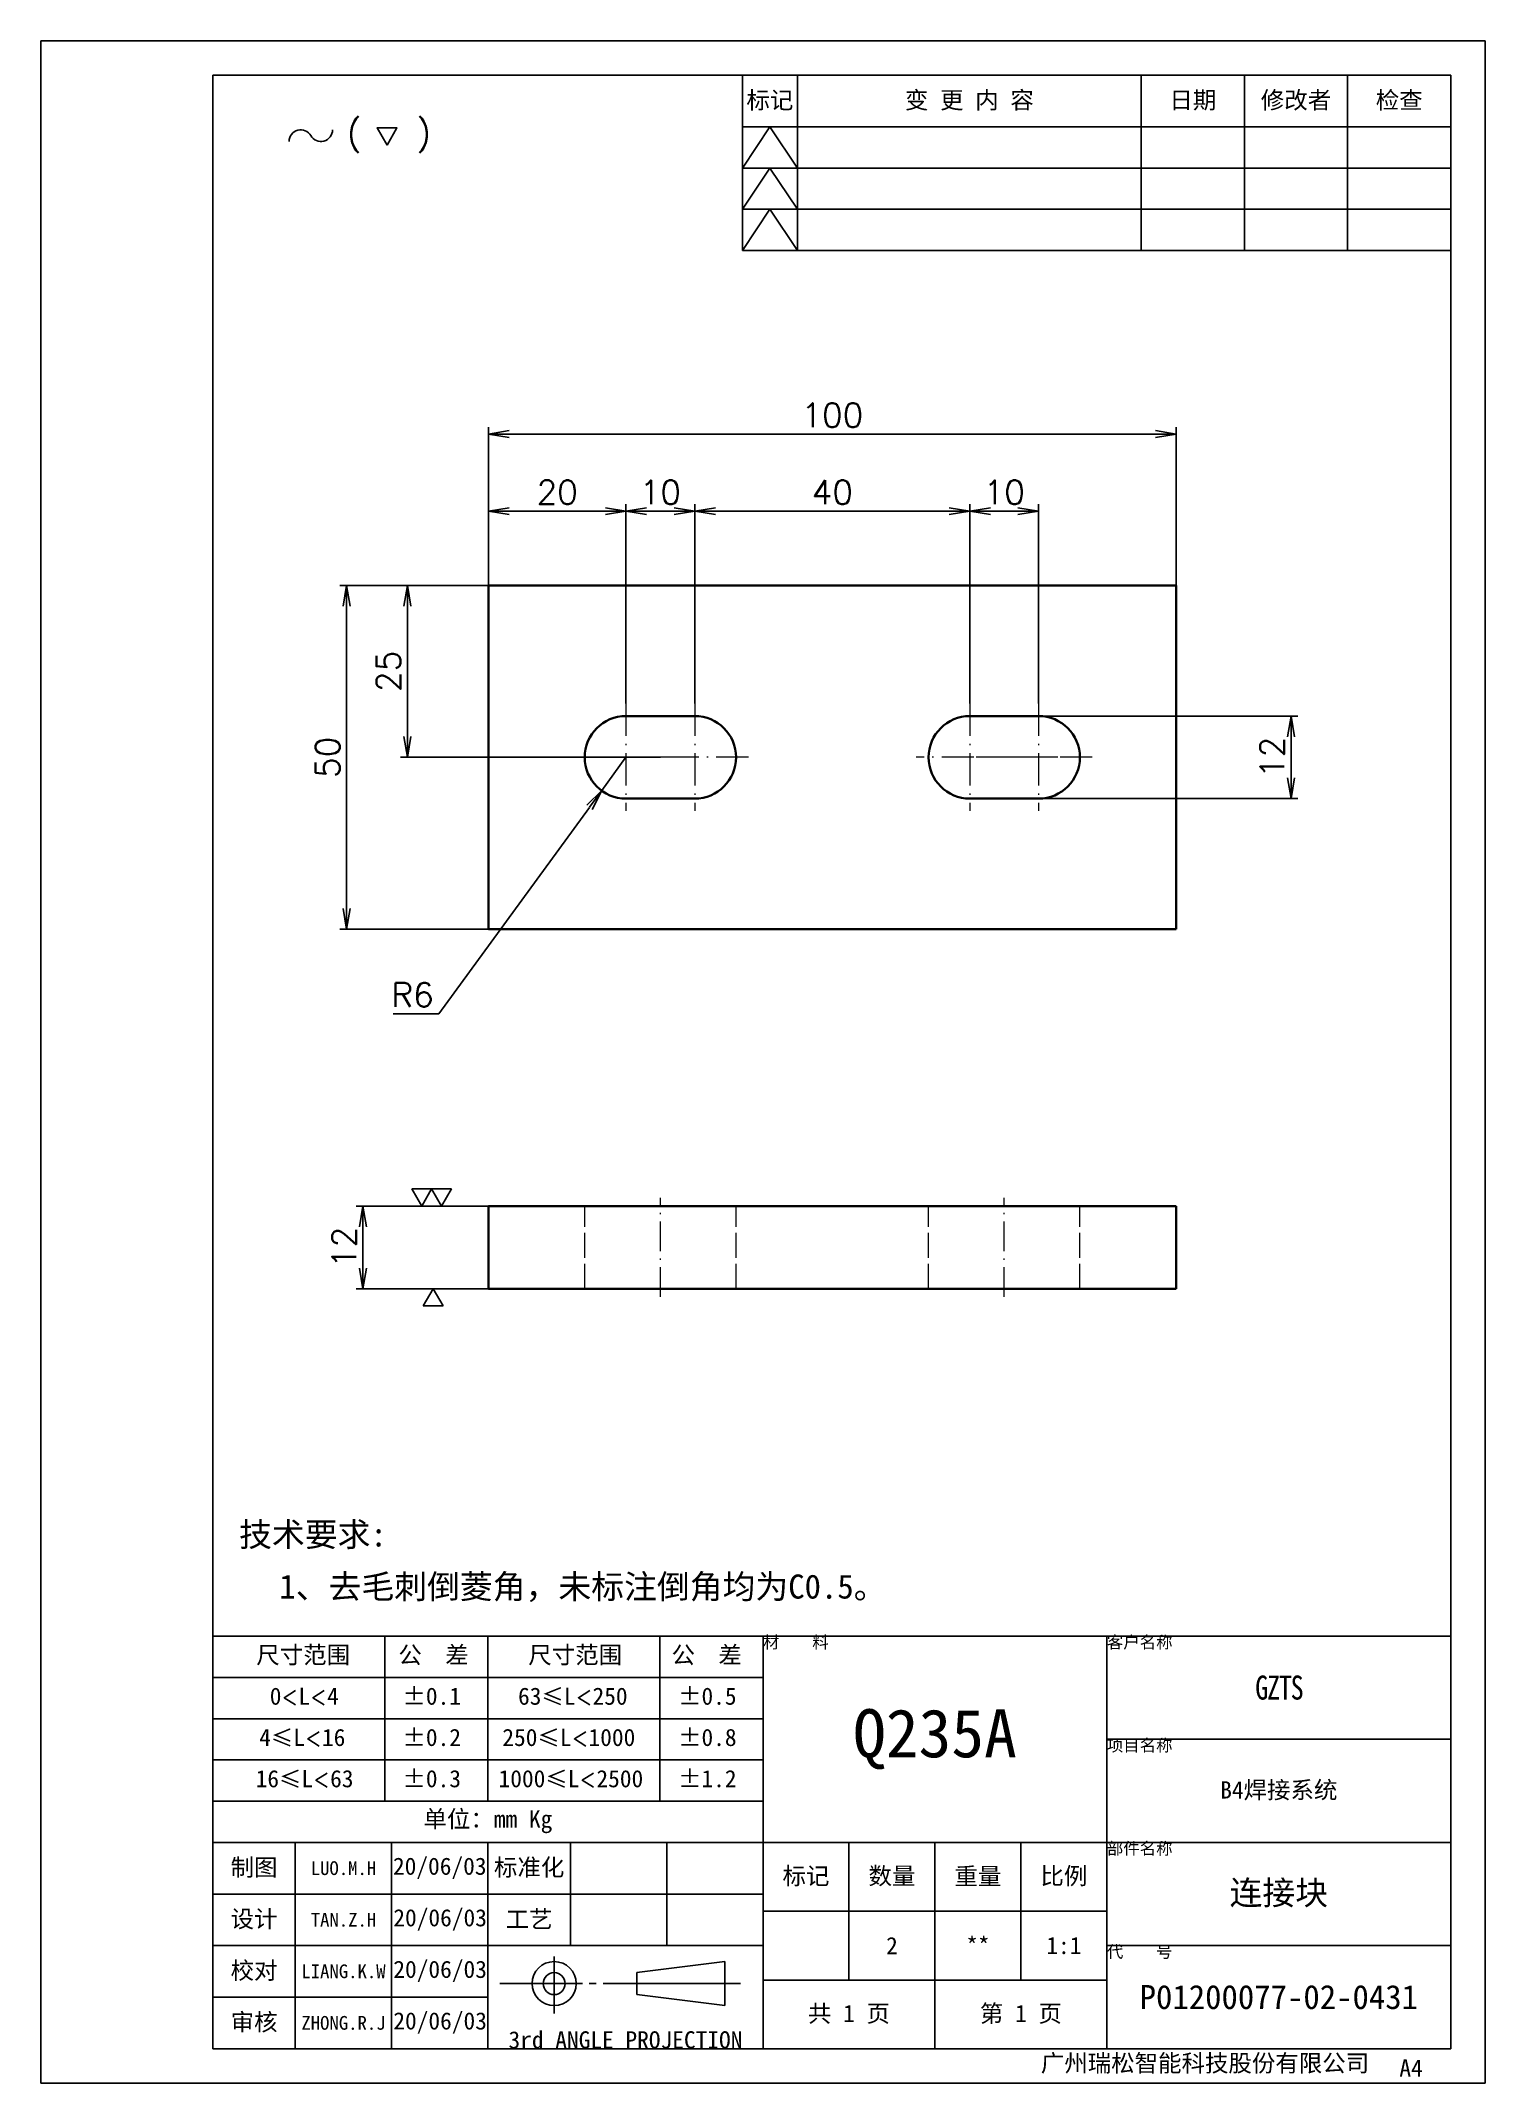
# Model space of a CAD drawing. Header units: millimetres. Extents: x -73083 to 81340, y -6859 to 6812.
# Drawn here: x 79339.9 to 79549.9, y -6859.1 to -6562.1 of the extents above; entities that cross this region are included whole.
import ezdxf

# ---------------------------------------------------------------- set-up
doc = ezdxf.new("R2010")
doc.units = ezdxf.units.MM
for name, pattern in [('AM_ISO02W050', [7.5, 6, -1.5]), ('AM_ISO08W050', [18, 12, -1.5, 3, -1.5]), ('CENTER-HOKUTO', [23, 20, -1, 1, -1]), ('DASHDOT', [18.5, 12, -3, 0.5, -3]), ('DASHED', [15, 12, -3])]:
    doc.linetypes.add(name, pattern=pattern)
for name, color, linetype in [('A4', 7, 'Continuous'), ('title_frame', 7, 'Continuous'), ('word_dim', 253, 'Continuous')]:
    doc.layers.add(name, color=color, linetype=linetype)
for name, color, linetype, lineweight in [('AM_7', 2, 'AM_ISO08W050', 25), ('AM_HID', 1, 'AM_ISO02W050', 25), ('SOLID LINE', 7, 'Continuous', 30)]:
    doc.layers.add(name, color=color, linetype=linetype, lineweight=lineweight)
doc.styles.get("Standard").update_dxf_attribs({"font": 'romans.shx', "bigfont": 'bigfont.shx'})
doc.dimstyles.new('STANDARD 1-1', dxfattribs={"dimtxt": 3.5, "dimasz": 3, "dimexe": 1, "dimexo": 0, "dimgap": 1, "dimtad": 3, "dimdsep": 46, "dimtxsty": 'Standard', "dimblk1": 'OPEN', "dimblk2": 'OPEN', "dimsah": 1, "dimcen": 0, "dimclrd": 256, "dimclre": 256, "dimclrt": 3, "dimazin": 2, "dimtfac": 1, "dimtmove": 0, "dimatfit": 3, "dimldrblk": 'OPEN', "dimfxl": 0, "dimtolj": 1, "dimtzin": 0, "dimarcsym": 0})
doc.dimstyles.new('STANDARD 1-1$4', dxfattribs={"dimtxt": 3.5, "dimasz": 3, "dimexe": 1, "dimexo": 0, "dimgap": 1, "dimtad": 3, "dimtoh": 1, "dimdsep": 46, "dimtxsty": 'Standard', "dimblk1": 'OPEN', "dimblk2": 'OPEN', "dimsah": 1, "dimcen": 0, "dimclrd": 256, "dimclre": 256, "dimclrt": 3, "dimazin": 2, "dimtfac": 1, "dimtmove": 0, "dimatfit": 3, "dimldrblk": 'OPEN', "dimfxl": 0, "dimtolj": 1, "dimtzin": 0, "dimarcsym": 0})
doc.dimstyles.new('STANDARD1-1', dxfattribs={"dimtxt": 3.5, "dimasz": 3, "dimexe": 1, "dimexo": 0, "dimgap": 1, "dimtad": 3, "dimdsep": 46, "dimtxsty": 'Standard', "dimblk1": 'OPEN', "dimblk2": 'OPEN', "dimsah": 1, "dimcen": 0, "dimclrd": 256, "dimclre": 256, "dimclrt": 3, "dimazin": 2, "dimtfac": 1, "dimtmove": 0, "dimatfit": 3, "dimldrblk": 'OPEN', "dimfxl": 0, "dimtolj": 1, "dimlwd": -1, "dimlwe": -1, "dimarcsym": 0})

msp = doc.modelspace()

# ---------------------------------------------------------------- texts
at = {"layer": 'SOLID LINE', "ltscale": 0.5}
for s, insert, char_height, width, attachment_point in [('\\pt15;{\\fSimHei|b0|i0|c134|p2;\\C3;标记}', (79445.86435, -6570.84132), 2.5, 8, 5), ('\\pt15;{\\fSimHei|b0|i0|c134|p2;\\C3;变 更 内 容}', (79474.86435, -6570.84132), 2.5, 50, 5), ('\\pt15;{\\fSimHei|b0|i0|c134|p2;\\C3;日期}', (79507.36435, -6570.84132), 2.5, 15, 5), ('\\pt15;{\\fSimHei|b0|i0|c134|p2;\\C3;修改者}', (79522.36435, -6570.84132), 2.5, 15, 5), ('\\pt15;{\\fSimHei|b0|i0|c134|p2;\\C3;检查}', (79537.36435, -6570.84132), 2.5, 15, 5), ('\\pt21;{\\fSimHei|b0|i0|c134|p2;\\C3;技术要求:}', (79368.69136, -6777.54723), 3.5, 30.060526, 1), ('\\pt21;{\\fSimHei|b0|i0|c134|p2;\\C3;\\P1、去毛刺倒菱角，未标注倒角均为C0.5。}', (79374.54069, -6779.28844), 3.5, 111.5909352, 1), ('\\pt15;{\\fSimHei|b0|i0|c134|p2;\\C3;尺寸范围}', (79371.18431, -6795.56238), 2.5, 45.3015188, 1), ('\\pt15;{\\fSimHei|b0|i0|c134|p2;\\C3;公  差}', (79391.83805, -6795.56238), 2.5, 45.3015188, 1), ('\\pt15;{\\fSimHei|b0|i0|c134|p2;\\C3;尺寸范围}', (79410.73176, -6795.56238), 2.5, 45.3015188, 1), ('\\pt15;{\\fSimHei|b0|i0|c134|p2;\\C3;公  差}', (79431.57041, -6795.56238), 2.5, 45.3015188, 1), ('{\\fSimHei|b0|i0|c134|p2;\\C3;材    料}', (79444.86435, -6794.09132), 1.75, 50, 1), ('\\pt10.5;{\\fSimHei|b0|i0|c134|p2;\\C3;客户名称}', (79494.86435, -6794.09132), 1.75, 50, 1), ('{\\fSimHei|b0|i0|c134|p2;\\W0.8;\\T0.9;\\C3;GZTS}', (79519.86435, -6801.59132), 3.5, 50, 5), ('\\pt15;{\\fSimHei|b0|i0|c134|p2;\\C3;0\\Fromans,bigfont|c134;\\H0.9583x;<\\fSimHei|b0|i0|c134|p2;\\H1.044x;L\\Fromans,bigfont|c134;\\H0.9583x;<\\fSimHei|b0|i0|c134|p2;\\H1.044x;4}', (79373.14488, -6801.56238), 2.5, 45.3015188, 1), ('\\pt15;{\\fSimHei|b0|i0|c134|p2;\\C3;%%P0.1}', (79392.44669, -6801.56238), 2.5, 45.3015188, 1), ('\\pt15;{\\fSimHei|b0|i0|c134|p2;\\C3;63\\H0.9583x;≤\\H1.044x;L\\Fromans,bigfont|c134;\\H0.9579x;<\\fSimHei|b0|i0|c134|p2;\\H1.044x;250}', (79409.24803, -6801.56238), 2.5, 45.3015188, 1), ('\\pt15;{\\fSimHei|b0|i0|c134|p2;\\C3;%%P0.5}', (79432.51701, -6801.56238), 2.5, 45.3015188, 1), ('\\pt42;{\\fSimHei|b0|i0|c134|p2;\\C3;Q235A}', (79469.86435, -6809.09132), 7, 50, 5), ('\\pt15;{\\fSimHei|b0|i0|c134|p2;\\C3;4\\H0.9583x;≤\\H1.043x;L\\Fromans,bigfont|c134;\\H0.9588x;<\\fSimHei|b0|i0|c134|p2;\\H1.043x;16}', (79371.61086, -6807.56238), 2.5, 45.3015188, 1), ('\\pt15;{\\fSimHei|b0|i0|c134|p2;\\C3;%%P0.2}', (79392.44669, -6807.56238), 2.5, 45.3015188, 1), ('\\pt15;{\\fSimHei|b0|i0|c134|p2;\\C3;250\\H0.9583x;≤\\H1.044x;L\\Fromans,bigfont|c134;\\H0.9579x;<\\fSimHei|b0|i0|c134|p2;\\H1.044x;1000}', (79406.96539, -6807.56238), 2.5, 45.3015188, 1), ('\\pt15;{\\fSimHei|b0|i0|c134|p2;\\C3;%%P0.8}', (79432.51701, -6807.56238), 2.5, 45.3015188, 1), ('\\pt10.5;{\\fSimHei|b0|i0|c134|p2;\\C3;项目名称}', (79494.86435, -6809.09132), 1.75, 50, 1), ('\\pt15;{\\fSimHei|b0|i0|c134|p2;\\C3;16\\H0.9583x;≤\\H1.044x;L\\Fromans,bigfont|c134;\\H0.9579x;<\\fSimHei|b0|i0|c134|p2;\\H1.044x;63}', (79371.09581, -6813.56238), 2.5, 45.3015188, 1), ('\\pt15;{\\fSimHei|b0|i0|c134|p2;\\C3;%%P0.3}', (79392.44669, -6813.56238), 2.5, 45.3015188, 1), ('\\pt15;{\\fSimHei|b0|i0|c134|p2;\\C3;%%P1.2}', (79432.51701, -6813.56238), 2.5, 45.3015188, 1), ('{\\fSimHei|b0|i0|c134|p2;\\C3;B4焊接系统}', (79519.86435, -6816.59132), 2.5, 50, 5), ('\\pt15;{\\fSimHei|b0|i0|c134|p2;\\C3;单位：mm Kg}', (79404.86435, -6821.09132), 2.5, 80, 5), ('\\pt10.5;{\\fSimHei|b0|i0|c134|p2;\\C3;部件名称}', (79494.86435, -6824.09132), 1.75, 50, 1), ('\\pt15;{\\fSimHei|b0|i0|c134|p2;\\C3;制图}', (79370.86435, -6827.84132), 2.5, 12, 5), ('\\pt288;{\\fSimHei|b0|i0|c134|p2;\\H0.8x;\\C3;LUO.M.H}', (79383.86435, -6827.84132), 2.5, 14, 5), ('\\pt60;{\\fSimHei|b0|i0|c134|p2;\\C3;20/06/03}', (79397.86435, -6827.84132), 2.5, 14, 5), ('\\pt15;{\\fSimHei|b0|i0|c134|p2;\\C3;标准化}', (79410.86435, -6827.84132), 2.5, 12, 5), ('\\pt15;{\\fSimHei|b0|i0|c134|p2;\\C3;标记}', (79451.11435, -6829.09132), 2.5, 12.5, 5), ('\\pt15;{\\fSimHei|b0|i0|c134|p2;\\C3;数量}', (79463.61435, -6829.09132), 2.5, 12.5, 5), ('\\pt15;{\\fSimHei|b0|i0|c134|p2;\\C3;重量}', (79476.11435, -6829.09132), 2.5, 12.5, 5), ('\\pt15;{\\fSimHei|b0|i0|c134|p2;\\C3;比例}', (79488.61435, -6829.09132), 2.5, 12.5, 5), ('{\\fSimHei|b0|i0|c134|p2;\\C3;连接块}', (79519.86435, -6831.59132), 3.5, 50, 5), ('\\pt15;{\\fSimHei|b0|i0|c134|p2;\\C3;设计}', (79370.86435, -6835.34132), 2.5, 12, 5), ('\\pt60;{\\fSimHei|b0|i0|c134|p2;\\C3;20/06/03}', (79397.91498, -6835.34132), 2.5, 13.8987286, 5), ('\\pt15;{\\fSimHei|b0|i0|c134|p2;\\C3;工艺}', (79410.86435, -6835.34132), 2.5, 12, 5), ('\\pt288;{\\fSimHei|b0|i0|c134|p2;\\H0.8x;\\C3;TAN.Z.H}', (79383.86435, -6835.34132), 2.5, 14, 5), ('\\pt15;{\\fSimHei|b0|i0|c134|p2;\\C3;2}', (79463.61435, -6839.09132), 2.5, 12.5, 5), ('\\pt15;{\\fSimHei|b0|i0|c134|p2;\\C3;**}', (79476.11435, -6839.09132), 2.5, 12.5, 5), ('\\pt15;{\\fSimHei|b0|i0|c134|p2;\\C3;1:1}', (79488.61435, -6839.09132), 2.5, 12.5, 5), ('\\pt10.5;{\\fSimHei|b0|i0|c134|p2;\\C3;代    号}', (79494.86435, -6839.09132), 1.75, 50, 1), ('\\pt15;{\\fSimHei|b0|i0|c134|p2;\\C3;校对}', (79370.86435, -6842.84132), 2.5, 12, 5), ('\\pt288;{\\fSimHei|b0|i0|c134|p2;\\H0.8x;\\C3;LIANG.K.W}', (79383.86435, -6842.84132), 2.5, 14, 5), ('\\pt60;{\\fSimHei|b0|i0|c134|p2;\\C3;20/06/03}', (79397.91498, -6842.84132), 2.5, 13.8987286, 5), ('{\\fSimHei|b0|i0|c134|p2;\\C3;P01200077-02-0431}', (79519.86435, -6846.59132), 3.5, 50, 5), ('\\pt15;{\\fSimHei|b0|i0|c134|p2;\\C3;审核}', (79370.86435, -6850.34132), 2.5, 12, 5), ('\\pt60;{\\fSimHei|b0|i0|c134|p2;\\C3;20/06/03}', (79397.91498, -6850.34132), 2.5, 13.8987286, 5), ('\\pt15;{\\fSimHei|b0|i0|c134|p2;\\C3;共 1 页}', (79457.36435, -6849.09132), 2.5, 25, 5), ('\\pt15;{\\fSimHei|b0|i0|c134|p2;\\C3;第 1 页}', (79482.36435, -6849.09132), 2.5, 25, 5), ('\\pt288;{\\fSimHei|b0|i0|c134|p2;\\H0.8x;\\C3;ZHONG.R.J}', (79383.86435, -6850.34132), 2.5, 14, 5), ('{\\fSimHei|b0|i0|c134|p2;\\C3;3rd ANGLE PROJECTION}', (79424.86435, -6854.09132), 2.5, 40, 8)]:
    msp.add_mtext(s, dxfattribs=dict(at, insert=insert, char_height=char_height, width=width, attachment_point=attachment_point))
at = {"layer": 'SOLID LINE', "ltscale": 0.5, "insert": (79406.41669, -6813.56238), "char_height": 2.5, "width": 45.3015188, "attachment_point": 1, "line_spacing_factor": 0.72}
msp.add_mtext('\\pt15;{\\fSimHei|b0|i0|c134|p2;\\C3;1000\\H0.9583x;≤\\H1.044x;L\\Fromans,bigfont|c134;\\H0.9579x;<\\fSimHei|b0|i0|c134|p2;\\H1.044x;2500}', dxfattribs=at)
at = {"layer": 'word_dim', "linetype": 'Continuous', "char_height": 2.5, "width": 66.8459239, "attachment_point": 1}
for s, insert in [('\\pt15;{\\fSimHei|b0|i0|c134|p2;\\C3;广州瑞松智能科技股份有限公司}', (79485.25878, -6854.92497)), ('\\pt21;{\\fSimHei|b0|i0|c134|p2;\\C3;A4}', (79537.39142, -6855.63426))]:
    msp.add_mtext(s, dxfattribs=dict(at, insert=insert))

# ---------------------------------------------------------------- blocks, each defined once
blk = doc.blocks.new('_Open')
at = {"color": 0, "lineweight": -2}
for p, q in [((-1, 0.167), (0, 0)), ((-1, -0.167), (0, 0)), ((0, 0), (-1, 0))]:
    blk.add_line(p, q, dxfattribs=at)
blk = doc.blocks.new('*D1809')
at = {"layer": 'DEFPOINTS', "color": 0, "linetype": 'Continuous', "ltscale": 5}
for p in [(79384.32, -6641.28), (79404.94, -6641.28), (79404.94, -6691.28)]:
    blk.add_point(p, dxfattribs=at)
at = {"layer": 'word_dim', "ltscale": 5}
for p, q in [((79404.94, -6641.28), (79383.32, -6641.28)), ((79384.32, -6688.28), (79384.32, -6644.28)), ((79404.94, -6691.28), (79383.32, -6691.28))]:
    blk.add_line(p, q, dxfattribs=at)
at = {"layer": 'word_dim', "linetype": 'Continuous', "ltscale": 5, "xscale": 3, "yscale": 3, "zscale": 3}
for p, rotation in [((79384.32, -6641.28), 90), ((79384.32, -6691.28), 270)]:
    blk.add_blockref('_Open', p, dxfattribs=dict(at, rotation=rotation))
at = {"layer": 'word_dim', "color": 3, "linetype": 'Continuous', "ltscale": 5, "insert": (79381.57, -6666.28), "char_height": 3.5, "attachment_point": 5, "rotation": 90}
blk.add_mtext('\\A1;50', dxfattribs=at)
blk = doc.blocks.new('*D1810')
at = {"layer": 'DEFPOINTS', "color": 0, "linetype": 'Continuous', "ltscale": 5}
for p in [(79504.94, -6619.28), (79404.94, -6649.86), (79504.94, -6649.86)]:
    blk.add_point(p, dxfattribs=at)
at = {"layer": 'word_dim', "ltscale": 5}
for p, q in [((79404.94, -6649.86), (79404.94, -6618.28)), ((79407.94, -6619.28), (79501.94, -6619.28)), ((79504.94, -6649.86), (79504.94, -6618.28))]:
    blk.add_line(p, q, dxfattribs=at)
at = {"layer": 'word_dim', "linetype": 'Continuous', "ltscale": 5, "xscale": 3, "yscale": 3, "zscale": 3, "rotation": 180}
blk.add_blockref('_Open', (79404.94, -6619.28), dxfattribs=at)
at = {"layer": 'word_dim', "linetype": 'Continuous', "ltscale": 5, "xscale": 3, "yscale": 3, "zscale": 3}
blk.add_blockref('_Open', (79504.94, -6619.28), dxfattribs=at)
at = {"layer": 'word_dim', "color": 3, "linetype": 'Continuous', "ltscale": 5, "insert": (79454.94, -6616.53), "char_height": 3.5, "attachment_point": 5}
blk.add_mtext('\\A1;100', dxfattribs=at)
blk = doc.blocks.new('*D1811')
at = {"layer": 'DEFPOINTS', "color": 0, "linetype": 'Continuous', "ltscale": 5}
for p in [(79404.94, -6630.49), (79404.94, -6649.86), (79424.94, -6658.48)]:
    blk.add_point(p, dxfattribs=at)
at = {"layer": 'word_dim', "ltscale": 5}
for p, q in [((79404.94, -6649.86), (79404.94, -6629.49)), ((79421.94, -6630.49), (79407.94, -6630.49)), ((79424.94, -6658.48), (79424.94, -6629.49))]:
    blk.add_line(p, q, dxfattribs=at)
at = {"layer": 'word_dim', "linetype": 'Continuous', "ltscale": 5, "xscale": 3, "yscale": 3, "zscale": 3, "rotation": 180}
blk.add_blockref('_Open', (79404.94, -6630.49), dxfattribs=at)
at = {"layer": 'word_dim', "linetype": 'Continuous', "ltscale": 5, "xscale": 3, "yscale": 3, "zscale": 3}
blk.add_blockref('_Open', (79424.94, -6630.49), dxfattribs=at)
at = {"layer": 'word_dim', "color": 3, "linetype": 'Continuous', "ltscale": 5, "insert": (79414.94, -6627.74), "char_height": 3.5, "attachment_point": 5}
blk.add_mtext('\\A1;20', dxfattribs=at)
blk = doc.blocks.new('*D1812')
at = {"layer": 'DEFPOINTS', "color": 0, "linetype": 'Continuous', "ltscale": 5}
for p in [(79474.94, -6630.49), (79434.94, -6658.48), (79474.94, -6658.48)]:
    blk.add_point(p, dxfattribs=at)
at = {"layer": 'word_dim', "ltscale": 5}
for p, q in [((79434.94, -6658.48), (79434.94, -6629.49)), ((79437.94, -6630.49), (79471.94, -6630.49)), ((79474.94, -6658.48), (79474.94, -6629.49))]:
    blk.add_line(p, q, dxfattribs=at)
at = {"layer": 'word_dim', "linetype": 'Continuous', "ltscale": 5, "xscale": 3, "yscale": 3, "zscale": 3, "rotation": 180}
blk.add_blockref('_Open', (79434.94, -6630.49), dxfattribs=at)
at = {"layer": 'word_dim', "linetype": 'Continuous', "ltscale": 5, "xscale": 3, "yscale": 3, "zscale": 3}
blk.add_blockref('_Open', (79474.94, -6630.49), dxfattribs=at)
at = {"layer": 'word_dim', "color": 3, "linetype": 'Continuous', "ltscale": 5, "insert": (79454.94, -6627.74), "char_height": 3.5, "attachment_point": 5}
blk.add_mtext('\\A1;40', dxfattribs=at)
blk = doc.blocks.new('*D1813')
at = {"layer": 'DEFPOINTS', "color": 0, "linetype": 'Continuous', "ltscale": 5}
for p in [(79393.16, -6641.28), (79413.22, -6641.28), (79429.94, -6666.28)]:
    blk.add_point(p, dxfattribs=at)
at = {"layer": 'word_dim', "ltscale": 5}
for p, q in [((79413.22, -6641.28), (79392.16, -6641.28)), ((79393.16, -6663.28), (79393.16, -6644.28)), ((79429.94, -6666.28), (79392.16, -6666.28))]:
    blk.add_line(p, q, dxfattribs=at)
at = {"layer": 'word_dim', "linetype": 'Continuous', "ltscale": 5, "xscale": 3, "yscale": 3, "zscale": 3}
for p, rotation in [((79393.16, -6641.28), 90), ((79393.16, -6666.28), 270)]:
    blk.add_blockref('_Open', p, dxfattribs=dict(at, rotation=rotation))
at = {"layer": 'word_dim', "color": 3, "linetype": 'Continuous', "ltscale": 5, "insert": (79390.41, -6653.78), "char_height": 3.5, "attachment_point": 5, "rotation": 90}
blk.add_mtext('\\A1;25', dxfattribs=at)
blk = doc.blocks.new('*D1814')
at = {"layer": 'DEFPOINTS', "color": 0, "linetype": 'Continuous', "ltscale": 5}
for p in [(79404.94, -6731.56), (79386.7, -6743.56), (79404.94, -6743.56)]:
    blk.add_point(p, dxfattribs=at)
at = {"layer": 'word_dim', "ltscale": 5}
for p, q in [((79404.94, -6731.56), (79385.7, -6731.56)), ((79386.7, -6734.56), (79386.7, -6740.56)), ((79404.94, -6743.56), (79385.7, -6743.56))]:
    blk.add_line(p, q, dxfattribs=at)
at = {"layer": 'word_dim', "linetype": 'Continuous', "ltscale": 5, "xscale": 3, "yscale": 3, "zscale": 3}
for p, rotation in [((79386.7, -6731.56), 90), ((79386.7, -6743.56), 270)]:
    blk.add_blockref('_Open', p, dxfattribs=dict(at, rotation=rotation))
at = {"layer": 'word_dim', "color": 3, "linetype": 'Continuous', "ltscale": 5, "insert": (79383.95, -6737.56), "char_height": 3.5, "attachment_point": 5, "rotation": 90}
blk.add_mtext('\\A1;12', dxfattribs=at)
blk = doc.blocks.new('shiage2')
at = {"layer": 'word_dim', "color": 3, "linetype": 'Continuous'}
for p, q in [((-1.44, 2.5), (4.33, 2.5)), ((0, 0), (-1.44, 2.5)), ((1.44, 2.5), (0, 0)), ((2.89, 0), (1.44, 2.5)), ((4.33, 2.5), (2.89, 0))]:
    blk.add_line(p, q, dxfattribs=at)
blk = doc.blocks.new('shiage1')
at = {"layer": 'word_dim', "color": 3, "linetype": 'Continuous'}
for p, q in [((0, 0), (-1.44, 2.5)), ((-1.44, 2.5), (1.44, 2.5)), ((1.44, 2.5), (0, 0))]:
    blk.add_line(p, q, dxfattribs=at)
blk = doc.blocks.new('shiage0')
at = {"layer": 'word_dim', "color": 3, "linetype": 'Continuous'}
for centre, start, end in [((1.69, 0), 30, 180), ((4.61, 1.69), 210, 0)]:
    blk.add_arc(centre, 1.69, start, end, dxfattribs=at)
blk = doc.blocks.new('12')
at = {"layer": 'title_frame', "color": 3, "linetype": 'Continuous'}
blk.add_lwpolyline([(20.46, 3.03), (19.01, 5.53), (21.9, 5.53)], close=True, dxfattribs=at)
blk.add_blockref('shiage0', (6.23, 3.56), dxfattribs=at)
blk.add_text('(   )', height=3.5, dxfattribs=at).set_placement((14.64, 3.08))
blk = doc.blocks.new('*D1930')
at = {"layer": 'DEFPOINTS', "color": 0, "linetype": 'Continuous', "ltscale": 5}
for p in [(79424.94, -6630.49), (79424.94, -6658.48), (79434.94, -6658.48)]:
    blk.add_point(p, dxfattribs=at)
at = {"layer": 'word_dim', "ltscale": 5}
for p, q in [((79424.94, -6658.48), (79424.94, -6629.49)), ((79431.94, -6630.49), (79427.94, -6630.49)), ((79434.94, -6658.48), (79434.94, -6629.49))]:
    blk.add_line(p, q, dxfattribs=at)
at = {"layer": 'word_dim', "linetype": 'Continuous', "ltscale": 5, "xscale": 3, "yscale": 3, "zscale": 3, "rotation": 180}
blk.add_blockref('_Open', (79424.94, -6630.49), dxfattribs=at)
at = {"layer": 'word_dim', "linetype": 'Continuous', "ltscale": 5, "xscale": 3, "yscale": 3, "zscale": 3}
blk.add_blockref('_Open', (79434.94, -6630.49), dxfattribs=at)
at = {"layer": 'word_dim', "color": 3, "linetype": 'Continuous', "ltscale": 5, "insert": (79429.94, -6627.74), "char_height": 3.5, "attachment_point": 5}
blk.add_mtext('\\A1;10', dxfattribs=at)
blk = doc.blocks.new('*D1931')
at = {"layer": 'DEFPOINTS', "color": 0, "linetype": 'Continuous', "ltscale": 5}
for p in [(79484.94, -6630.49), (79474.94, -6658.48), (79484.94, -6658.48)]:
    blk.add_point(p, dxfattribs=at)
at = {"layer": 'word_dim', "linetype": 'Continuous', "lineweight": -2, "ltscale": 5}
for p, q in [((79474.94, -6658.48), (79474.94, -6629.49)), ((79477.94, -6630.49), (79481.94, -6630.49)), ((79484.94, -6658.48), (79484.94, -6629.49))]:
    blk.add_line(p, q, dxfattribs=at)
at = {"layer": 'word_dim', "linetype": 'Continuous', "lineweight": -2, "ltscale": 5, "xscale": 3, "yscale": 3, "zscale": 3, "rotation": 180}
blk.add_blockref('_Open', (79474.94, -6630.49), dxfattribs=at)
at = {"layer": 'word_dim', "linetype": 'Continuous', "lineweight": -2, "ltscale": 5, "xscale": 3, "yscale": 3, "zscale": 3}
blk.add_blockref('_Open', (79484.94, -6630.49), dxfattribs=at)
at = {"layer": 'word_dim', "color": 3, "linetype": 'Continuous', "ltscale": 5, "insert": (79479.94, -6627.74), "char_height": 3.5, "attachment_point": 5}
blk.add_mtext('\\A1;10', dxfattribs=at)
blk = doc.blocks.new('*D1932')
at = {"layer": 'DEFPOINTS', "color": 0, "linetype": 'Continuous', "ltscale": 5}
for p in [(79484.94, -6660.29), (79521.64, -6660.29), (79484.94, -6672.29)]:
    blk.add_point(p, dxfattribs=at)
at = {"layer": 'word_dim', "linetype": 'Continuous', "lineweight": -2, "ltscale": 5}
for p, q in [((79484.94, -6660.29), (79522.64, -6660.29)), ((79521.64, -6669.29), (79521.64, -6663.29)), ((79484.94, -6672.29), (79522.64, -6672.29))]:
    blk.add_line(p, q, dxfattribs=at)
at = {"layer": 'word_dim', "linetype": 'Continuous', "lineweight": -2, "ltscale": 5, "xscale": 3, "yscale": 3, "zscale": 3}
for p, rotation in [((79521.64, -6660.29), 90), ((79521.64, -6672.29), 270)]:
    blk.add_blockref('_Open', p, dxfattribs=dict(at, rotation=rotation))
at = {"layer": 'word_dim', "color": 3, "linetype": 'Continuous', "ltscale": 5, "insert": (79518.89, -6666.29), "char_height": 3.5, "attachment_point": 5, "rotation": 90}
blk.add_mtext('\\A1;12', dxfattribs=at)
blk = doc.blocks.new('*D1933')
at = {"layer": 'DEFPOINTS', "color": 0, "linetype": 'Continuous', "ltscale": 5}
for p in [(79424.94, -6666.28), (79421.41, -6671.13)]:
    blk.add_point(p, dxfattribs=at)
at = {"layer": 'word_dim', "linetype": 'Continuous', "lineweight": -2, "ltscale": 5}
for p, q in [((79424.94, -6666.28), (79421.41, -6671.13)), ((79397.75, -6703.58), (79419.64, -6673.56)), ((79391.09, -6703.58), (79397.75, -6703.58))]:
    blk.add_line(p, q, dxfattribs=at)
at = {"layer": 'word_dim', "linetype": 'Continuous', "lineweight": -2, "ltscale": 5, "xscale": 3, "yscale": 3, "zscale": 3, "rotation": 53.90888376498024}
blk.add_blockref('_Open', (79421.41, -6671.13), dxfattribs=at)
at = {"layer": 'word_dim', "color": 3, "linetype": 'Continuous', "ltscale": 5, "insert": (79393.92, -6700.83), "char_height": 3.5, "attachment_point": 5}
blk.add_mtext('\\A1;R6', dxfattribs=at)

# ---------------------------------------------------------------- dimensions: what is measured, and where the dimension line sits
at = {"layer": 'word_dim', "color": 3, "linetype": 'Continuous', "ltscale": 5}
for base, p1, p2, dimstyle, picture, middle in [((79504.94192, -6619.2772), (79404.94192, -6649.85912), (79504.94192, -6649.85912), 'STANDARD1-1', '*D1810', (79454.94192, -6616.5272)), ((79404.94192, -6630.49071), (79424.94192, -6658.48492), (79404.94192, -6649.85912), 'STANDARD1-1', '*D1811', (79414.94192, -6627.74071)), ((79424.94192, -6630.49071), (79434.94192, -6658.48492), (79424.94192, -6658.48492), 'STANDARD1-1', '*D1930', (79429.94192, -6627.74071)), ((79474.94192, -6630.49071), (79434.94192, -6658.48492), (79474.94192, -6658.48498), 'STANDARD1-1', '*D1812', (79454.94192, -6627.74071)), ((79484.94192, -6630.49071), (79474.94192, -6658.48498), (79484.94192, -6658.48498), 'STANDARD 1-1', '*D1931', (79479.94192, -6627.74071))]:
    dim = msp.add_linear_dim(base=base, p1=p1, p2=p2, dimstyle=dimstyle, dxfattribs=at)
    dim.commit()
    dim.dimension.update_dxf_attribs({"geometry": picture, "text_midpoint": middle})
for base, p1, p2, dimstyle, picture, middle in [((79384.32088, -6641.28497), (79404.94192, -6691.28497), (79404.94198, -6641.28497), 'STANDARD1-1', '*D1809', (79381.57088, -6666.28497)), ((79393.16172, -6641.28498), (79429.94094, -6666.28497), (79413.22258, -6641.28498), 'STANDARD1-1', '*D1813', (79390.41172, -6653.78497)), ((79521.64085, -6660.28503), (79484.94192, -6672.28503), (79484.94192, -6660.28503), 'STANDARD 1-1', '*D1932', (79518.89085, -6666.28503)), ((79386.70125, -6743.55854), (79404.94194, -6731.55854), (79404.94194, -6743.55854), 'STANDARD1-1', '*D1814', (79383.95125, -6737.55854))]:
    dim = msp.add_linear_dim(base=base, p1=p1, p2=p2, angle=90, dimstyle=dimstyle, dxfattribs=at)
    dim.commit()
    dim.dimension.update_dxf_attribs({"geometry": picture, "text_midpoint": middle})
dim = msp.add_radius_dim(center=(79424.94192, -6666.28497), mpoint=(79421.40749, -6671.13345), dimstyle='STANDARD 1-1$4', dxfattribs=at)
dim.commit()
dim.dimension.update_dxf_attribs({"geometry": '*D1933', "text_midpoint": (79393.91878, -6703.58365), "dimtype": 164})

# ---------------------------------------------------------------- linework, layer by layer
at = {"color": 7, "lineweight": 35}
for p, q in [((79404.94192, -6691.28497), (79404.94192, -6641.28497)), ((79504.94192, -6641.28509), (79404.94192, -6641.28497)), ((79504.94192, -6641.28509), (79504.94192, -6691.28509)), ((79424.94192, -6660.28497), (79434.94192, -6660.28497)), ((79474.94192, -6660.28503), (79484.94192, -6660.28503)), ((79434.94192, -6672.28497), (79424.94192, -6672.28497)), ((79484.94192, -6672.28503), (79474.94192, -6672.28503)), ((79404.94192, -6691.28497), (79504.94192, -6691.28509)), ((79404.94194, -6731.55854), (79504.94194, -6731.55854)), ((79404.94194, -6743.55854), (79504.94194, -6743.55854))]:
    msp.add_line(p, q, dxfattribs=at)
at = {"color": 7, "lineweight": 35, "ltscale": 0.3}
for p, q in [((79404.94194, -6731.55854), (79404.94194, -6743.55854)), ((79504.94194, -6731.55854), (79504.94194, -6743.55854))]:
    msp.add_line(p, q, dxfattribs=at)
at = {"color": 7, "lineweight": 35}
for centre, start, end in [((79424.94192, -6666.28497), 90, 270), ((79434.94192, -6666.28497), 270, 90), ((79474.94192, -6666.28503), 90, 270), ((79484.94192, -6666.28503), 270, 90)]:
    msp.add_arc(centre, 6, start, end, dxfattribs=at)
at = {"layer": 'A4', "linetype": 'Continuous'}
msp.add_lwpolyline([(79339.86435, -6562.09132), (79549.86435, -6562.09132), (79549.86435, -6859.09132), (79339.86435, -6859.09132)], close=True, dxfattribs=at)
at = {"layer": 'AM_7', "linetype": 'DASHDOT', "lineweight": 13, "ltscale": 0.389999}
for p, q in [((79424.94192, -6658.48492), (79424.94192, -6674.08489)), ((79434.94192, -6658.48492), (79434.94192, -6674.08489)), ((79474.94192, -6658.48498), (79474.94192, -6674.08496)), ((79484.94192, -6658.48498), (79484.94192, -6674.08496))]:
    msp.add_line(p, q, dxfattribs=at)
at = {"layer": 'AM_7', "linetype": 'DASHDOT', "lineweight": 13, "ltscale": 0.38999}
for p, q in [((79432.74075, -6666.28497), (79417.14114, -6666.28497)), ((79442.74075, -6666.28497), (79427.14114, -6666.28497)), ((79482.74075, -6666.28503), (79467.14114, -6666.28503)), ((79487.74075, -6666.28497), (79472.14114, -6666.28497)), ((79492.74075, -6666.28503), (79477.14114, -6666.28503))]:
    msp.add_line(p, q, dxfattribs=at)
at = {"layer": 'AM_7', "linetype": 'DASHDOT', "lineweight": 13, "ltscale": 0.360001}
for p, q in [((79429.94194, -6744.75861), (79429.94194, -6730.35859)), ((79479.94194, -6744.75861), (79479.94194, -6730.35859))]:
    msp.add_line(p, q, dxfattribs=at)
at = {"layer": 'AM_HID', "linetype": 'DASHED', "lineweight": 13, "ltscale": 0.3}
for p, q in [((79418.94192, -6743.55854), (79418.94192, -6731.55854)), ((79440.94192, -6743.55854), (79440.94192, -6731.55854)), ((79468.94192, -6743.55854), (79468.94192, -6731.55854)), ((79490.94192, -6743.55854), (79490.94192, -6731.55854))]:
    msp.add_line(p, q, dxfattribs=at)
at = {"layer": 'title_frame', "linetype": 'Continuous'}
for p, q in [((79364.86435, -6567.09132), (79544.86435, -6567.09132)), ((79364.86435, -6854.09132), (79364.86435, -6567.09132)), ((79441.86435, -6567.09132), (79441.86435, -6592.59132)), ((79449.86435, -6567.09132), (79449.86435, -6592.59132)), ((79499.86435, -6592.59132), (79499.86435, -6567.09132)), ((79514.86435, -6567.09132), (79514.86435, -6592.59132)), ((79529.86435, -6567.09132), (79529.86435, -6592.59132)), ((79544.86435, -6854.09132), (79544.86435, -6567.09132)), ((79544.86435, -6574.59132), (79441.86435, -6574.59132)), ((79445.86435, -6574.59132), (79441.86435, -6580.59132)), ((79449.86435, -6580.59132), (79445.86435, -6574.59132)), ((79544.86435, -6580.59132), (79441.86435, -6580.59132)), ((79445.86435, -6580.59132), (79441.86435, -6586.59132)), ((79449.86435, -6586.59132), (79445.86435, -6580.59132)), ((79544.86435, -6586.59132), (79441.86435, -6586.59132)), ((79445.86435, -6586.59132), (79441.86435, -6592.59132)), ((79449.86435, -6592.59132), (79445.86435, -6586.59132)), ((79544.86435, -6592.59132), (79441.86435, -6592.59132)), ((79364.86435, -6794.09132), (79544.86435, -6794.09132)), ((79364.86435, -6854.09132), (79364.86435, -6794.09132)), ((79389.86435, -6794.09132), (79389.86435, -6818.09132)), ((79404.86435, -6794.09132), (79404.86435, -6818.09132)), ((79429.86435, -6818.09132), (79429.86435, -6794.09132)), ((79444.86435, -6854.09132), (79444.86435, -6794.09132)), ((79494.86435, -6854.09132), (79494.86435, -6794.09132)), ((79544.86435, -6854.09132), (79544.86435, -6794.09132)), ((79364.86435, -6800.09132), (79444.86435, -6800.09132)), ((79364.86435, -6806.09132), (79444.86435, -6806.09132)), ((79494.86435, -6809.09132), (79544.86435, -6809.09132)), ((79364.86435, -6812.09132), (79444.86435, -6812.09132)), ((79364.86435, -6818.09132), (79444.86435, -6818.09132)), ((79364.86435, -6824.09132), (79544.86435, -6824.09132)), ((79376.86435, -6854.09132), (79376.86435, -6824.09132)), ((79390.86435, -6854.09132), (79390.86435, -6824.09132)), ((79390.86435, -6854.09132), (79390.86435, -6824.09132)), ((79390.86435, -6854.09132), (79390.86435, -6824.09132)), ((79404.86435, -6854.09132), (79404.86435, -6824.09132)), ((79416.86435, -6839.09132), (79416.86435, -6824.09132)), ((79430.86435, -6839.09132), (79430.86435, -6824.09132)), ((79457.36435, -6844.09132), (79457.36435, -6824.09132)), ((79469.86435, -6854.09132), (79469.86435, -6824.09132)), ((79482.36435, -6844.09132), (79482.36435, -6824.09132)), ((79364.86435, -6831.59132), (79444.86435, -6831.59132)), ((79444.86435, -6834.09132), (79494.86435, -6834.09132)), ((79364.86435, -6839.09132), (79444.86435, -6839.09132)), ((79494.86435, -6839.09132), (79544.86435, -6839.09132)), ((79444.86435, -6844.09132), (79494.86435, -6844.09132)), ((79364.86435, -6846.59132), (79404.86435, -6846.59132)), ((79364.86435, -6854.09132), (79544.86435, -6854.09132)), ((79364.86435, -6854.09132), (79544.86435, -6854.09132))]:
    msp.add_line(p, q, dxfattribs=at)
at = {"layer": 'title_frame', "color": 2, "linetype": 'CENTER-HOKUTO'}
for p, q in [((79414.49883, -6840.6729), (79414.49883, -6848.9417)), ((79441.60443, -6844.6089), (79406.59643, -6844.6089))]:
    msp.add_line(p, q, dxfattribs=at)
at = {"layer": 'title_frame', "color": 3, "linetype": 'Continuous'}
for p, q in [((79426.49883, -6843.0089), (79439.29883, -6841.4089)), ((79439.29883, -6841.4089), (79439.29883, -6847.8089)), ((79426.49883, -6846.2089), (79426.49883, -6843.0089)), ((79439.29883, -6847.8089), (79426.49883, -6846.2089))]:
    msp.add_line(p, q, dxfattribs=at)
for radius in [3.2, 1.6]:
    msp.add_arc((79414.49883, -6844.6089), radius, 0, 359.9893827, dxfattribs=at)

# ---------------------------------------------------------------- block references
at = {"layer": 'word_dim', "color": 3, "linetype": 'Continuous', "ltscale": 5}
for name, p in [('12', (79369.73942, -6580.28086)), ('shiage2', (79395.23847, -6731.55854))]:
    msp.add_blockref(name, p, dxfattribs=at)
at = {"layer": 'word_dim', "color": 3, "linetype": 'Continuous', "ltscale": 5, "rotation": 180}
msp.add_blockref('shiage1', (79396.91159, -6743.55854), dxfattribs=at)

msp.set_redraw_order([(e.dxf.handle, doc.entitydb.next_handle()) for e in msp.query("TEXT MTEXT ATTDEF DIMENSION ARC_DIMENSION")])  # texts and dimensions are drawn at this point

doc.saveas('drawing.dxf')
